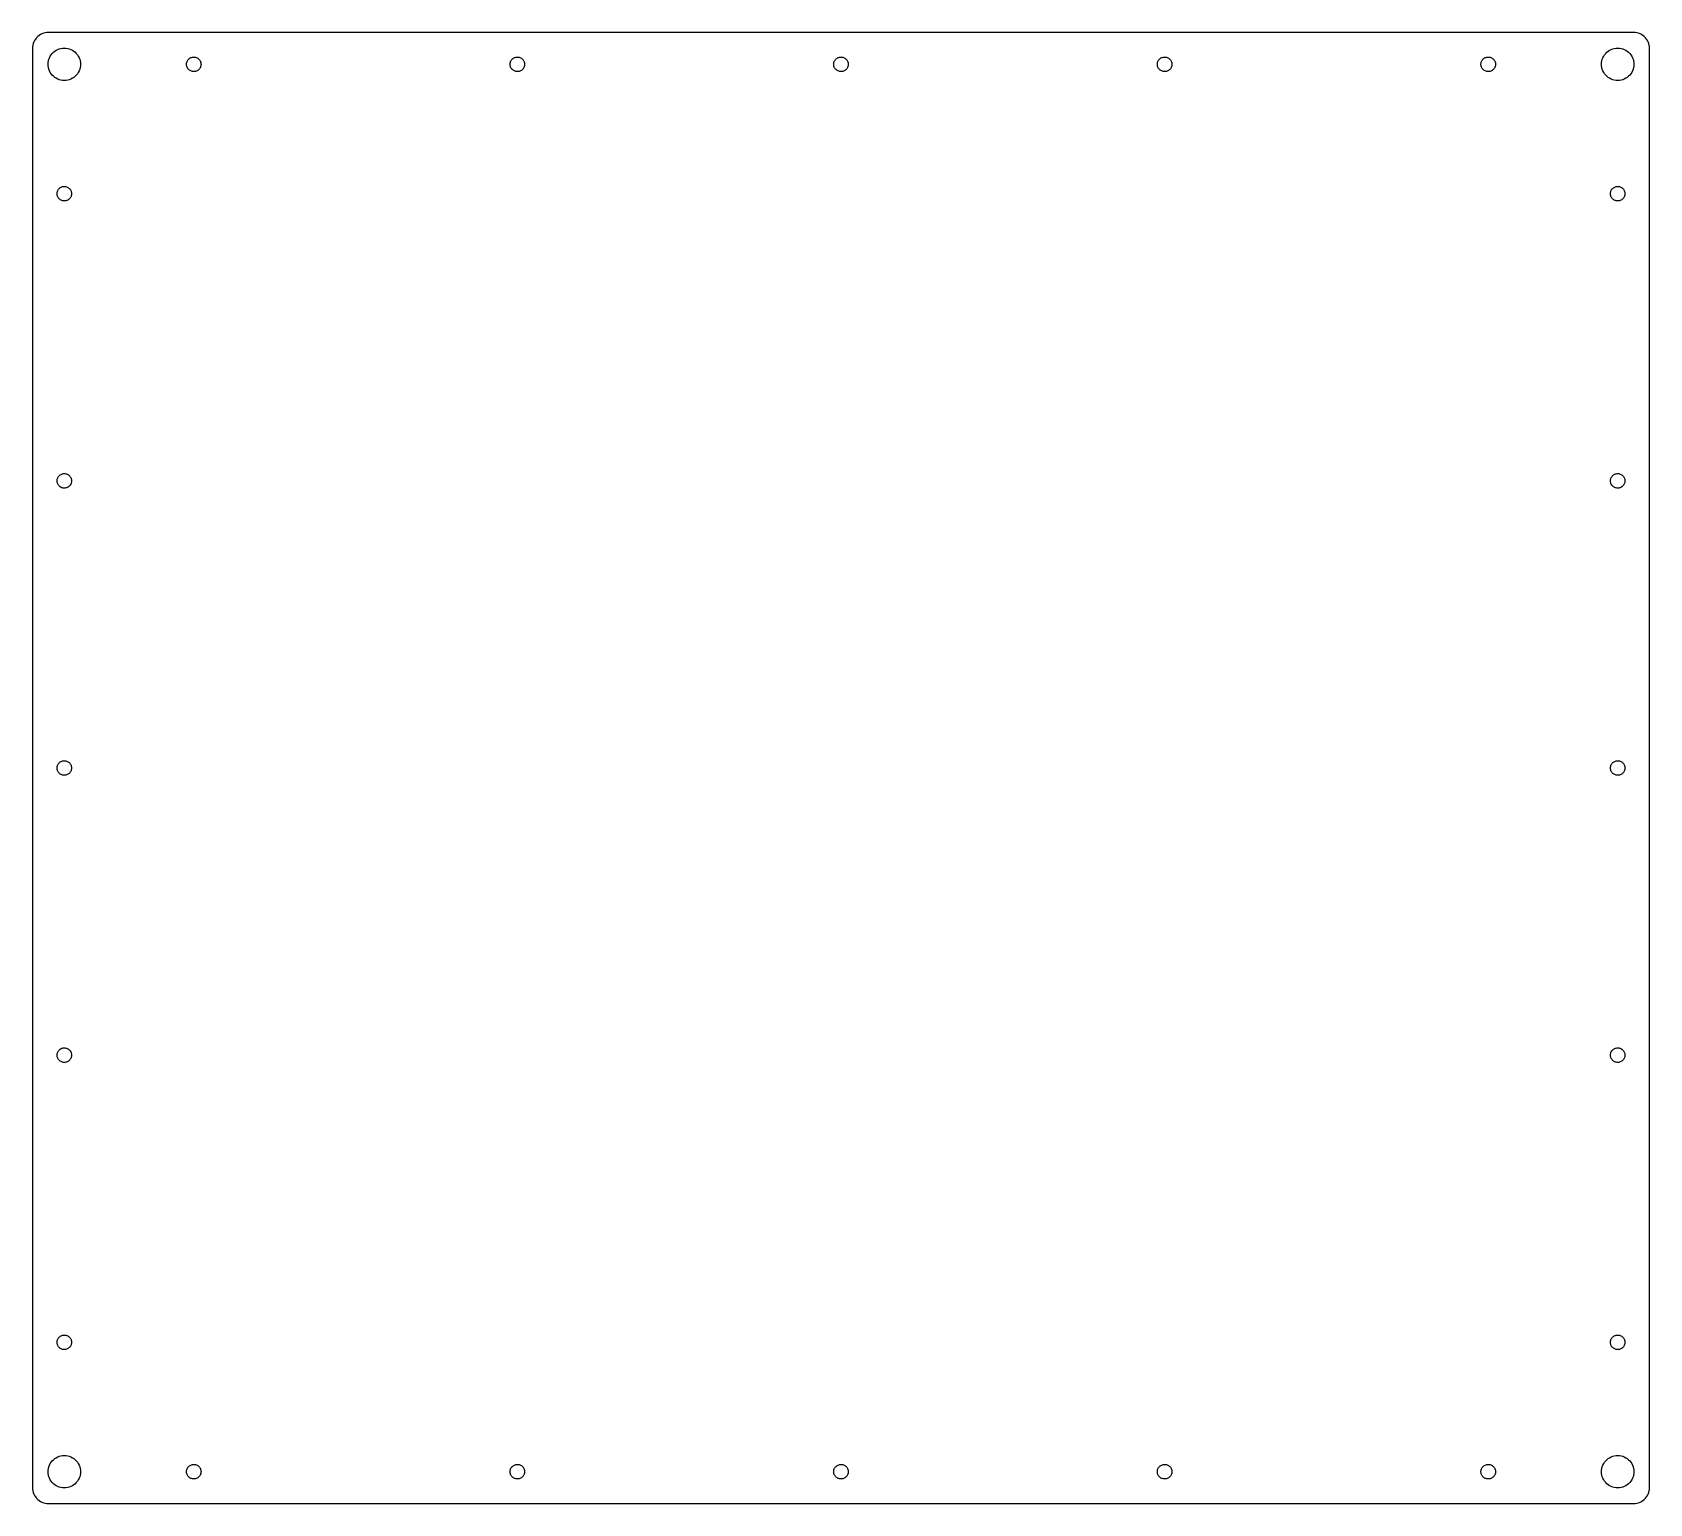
# Model space of a CAD drawing. Header units: metres. Extents: x -250 to 250, y -227 to 227.
import ezdxf

# ---------------------------------------------------------------- set-up
doc = ezdxf.new("R2010")
doc.units = ezdxf.units.M

msp = doc.modelspace()

# ---------------------------------------------------------------- linework, layer by layer
for p, q in [((-248.92, 225.314), (-249.205, 224.875)), ((-248.591, 225.721), (-248.92, 225.314)), ((-248.221, 226.091), (-248.591, 225.721)), ((-247.814, 226.42), (-248.221, 226.091)), ((-247.375, 226.705), (-247.814, 226.42)), ((-246.909, 226.943), (-247.375, 226.705)), ((-246.42, 227.13), (-246.909, 226.943)), ((-245.915, 227.266), (-246.42, 227.13)), ((-245.398, 227.348), (-245.915, 227.266)), ((-244.875, 227.375), (-245.398, 227.348)), ((244.875, 227.375), (-244.875, 227.375)), ((245.398, 227.348), (244.875, 227.375)), ((245.915, 227.266), (245.398, 227.348)), ((246.42, 227.13), (245.915, 227.266)), ((246.909, 226.943), (246.42, 227.13)), ((247.375, 226.705), (246.909, 226.943)), ((247.814, 226.42), (247.375, 226.705)), ((248.221, 226.091), (247.814, 226.42)), ((248.591, 225.721), (248.221, 226.091)), ((248.92, 225.314), (248.591, 225.721)), ((249.205, 224.875), (248.92, 225.314)), ((-249.848, 222.898), (-249.875, 222.375)), ((-249.875, 222.375), (-249.875, -222.375)), ((-249.766, 223.415), (-249.848, 222.898)), ((-249.63, 223.92), (-249.766, 223.415)), ((-249.443, 224.409), (-249.63, 223.92)), ((-249.205, 224.875), (-249.443, 224.409)), ((-244.568, 219.534), (-244.33, 220)), ((-244.33, 220), (-244.045, 220.439)), ((-244.045, 220.439), (-243.716, 220.846)), ((-243.716, 220.846), (-243.346, 221.216)), ((-243.346, 221.216), (-242.939, 221.545)), ((-242.939, 221.545), (-242.5, 221.83)), ((-242.5, 221.83), (-242.034, 222.068)), ((-242.034, 222.068), (-241.545, 222.255)), ((-241.545, 222.255), (-241.04, 222.391)), ((-241.04, 222.391), (-240.523, 222.473)), ((-240.523, 222.473), (-240, 222.5)), ((-240, 222.5), (-239.477, 222.473)), ((-239.477, 222.473), (-238.96, 222.391)), ((-238.96, 222.391), (-238.455, 222.255)), ((-238.455, 222.255), (-237.966, 222.068)), ((-237.966, 222.068), (-237.5, 221.83)), ((-237.5, 221.83), (-237.061, 221.545)), ((-237.061, 221.545), (-236.654, 221.216)), ((-236.654, 221.216), (-236.284, 220.846)), ((-236.284, 220.846), (-235.955, 220.439)), ((-235.955, 220.439), (-235.67, 220)), ((-235.67, 220), (-235.432, 219.534)), ((235.432, 219.534), (235.67, 220)), ((235.67, 220), (235.955, 220.439)), ((235.955, 220.439), (236.284, 220.846)), ((236.284, 220.846), (236.654, 221.216)), ((236.654, 221.216), (237.061, 221.545)), ((237.061, 221.545), (237.5, 221.83)), ((237.5, 221.83), (237.966, 222.068)), ((237.966, 222.068), (238.455, 222.255)), ((238.455, 222.255), (238.96, 222.391)), ((238.96, 222.391), (239.477, 222.473)), ((239.477, 222.473), (240, 222.5)), ((240, 222.5), (240.523, 222.473)), ((240.523, 222.473), (241.04, 222.391)), ((241.04, 222.391), (241.545, 222.255)), ((241.545, 222.255), (242.034, 222.068)), ((242.034, 222.068), (242.5, 221.83)), ((242.5, 221.83), (242.939, 221.545)), ((242.939, 221.545), (243.346, 221.216)), ((243.346, 221.216), (243.716, 220.846)), ((243.716, 220.846), (244.045, 220.439)), ((244.045, 220.439), (244.33, 220)), ((244.33, 220), (244.568, 219.534)), ((249.443, 224.409), (249.205, 224.875)), ((249.63, 223.92), (249.443, 224.409)), ((249.766, 223.415), (249.63, 223.92)), ((249.848, 222.898), (249.766, 223.415)), ((249.875, 222.375), (249.848, 222.898)), ((249.875, -222.375), (249.875, 222.375)), ((-245, 217.5), (-244.973, 218.023)), ((-244.973, 216.977), (-245, 217.5)), ((-244.973, 218.023), (-244.891, 218.54)), ((-244.891, 216.46), (-244.973, 216.977)), ((-244.891, 218.54), (-244.755, 219.045)), ((-244.755, 215.955), (-244.891, 216.46)), ((-244.755, 219.045), (-244.568, 219.534)), ((-244.568, 215.466), (-244.755, 215.955)), ((-244.33, 215), (-244.568, 215.466)), ((-244.045, 214.561), (-244.33, 215)), ((-235.67, 215), (-235.955, 214.561)), ((-235.432, 215.466), (-235.67, 215)), ((-235.432, 219.534), (-235.245, 219.045)), ((-235.245, 215.955), (-235.432, 215.466)), ((-235.245, 219.045), (-235.109, 218.54)), ((-235.109, 216.46), (-235.245, 215.955)), ((-235.109, 218.54), (-235.027, 218.023)), ((-235.027, 216.977), (-235.109, 216.46)), ((-235.027, 218.023), (-235, 217.5)), ((-235, 217.5), (-235.027, 216.977)), ((-202.247, 217.624), (-202.219, 217.87)), ((-202.247, 217.376), (-202.247, 217.624)), ((-202.219, 217.13), (-202.247, 217.376)), ((-202.219, 217.87), (-202.165, 218.112)), ((-202.165, 216.888), (-202.219, 217.13)), ((-202.165, 218.112), (-202.085, 218.347)), ((-202.085, 216.653), (-202.165, 216.888)), ((-202.085, 218.347), (-201.979, 218.571)), ((-201.979, 216.429), (-202.085, 216.653)), ((-201.979, 218.571), (-201.849, 218.782)), ((-201.849, 216.218), (-201.979, 216.429)), ((-201.849, 218.782), (-201.697, 218.978)), ((-201.697, 216.022), (-201.849, 216.218)), ((-201.697, 218.978), (-201.524, 219.155)), ((-201.524, 215.845), (-201.697, 216.022)), ((-201.524, 219.155), (-201.333, 219.313)), ((-201.333, 215.687), (-201.524, 215.845)), ((-201.333, 219.313), (-201.125, 219.449)), ((-201.125, 215.551), (-201.333, 215.687)), ((-201.125, 219.449), (-200.904, 219.56)), ((-200.904, 215.44), (-201.125, 215.551)), ((-200.904, 219.56), (-200.672, 219.647)), ((-200.672, 215.353), (-200.904, 215.44)), ((-200.672, 219.647), (-200.431, 219.708)), ((-200.431, 215.292), (-200.672, 215.353)), ((-200.431, 219.708), (-200.186, 219.742)), ((-200.186, 215.258), (-200.431, 215.292)), ((-200.186, 219.742), (-199.938, 219.749)), ((-199.938, 215.251), (-200.186, 215.258)), ((-199.938, 219.749), (-199.691, 219.729)), ((-199.691, 215.271), (-199.938, 215.251)), ((-199.691, 219.729), (-199.448, 219.681)), ((-199.448, 215.319), (-199.691, 215.271)), ((-199.448, 219.681), (-199.211, 219.607)), ((-199.211, 215.393), (-199.448, 215.319)), ((-199.211, 219.607), (-198.984, 219.508)), ((-198.984, 215.492), (-199.211, 215.393)), ((-198.984, 219.508), (-198.769, 219.384)), ((-198.769, 215.616), (-198.984, 215.492)), ((-198.769, 219.384), (-198.57, 219.237)), ((-198.57, 215.763), (-198.769, 215.616)), ((-198.57, 219.237), (-198.387, 219.069)), ((-198.387, 215.931), (-198.57, 215.763)), ((-198.387, 219.069), (-198.224, 218.882)), ((-198.224, 216.118), (-198.387, 215.931)), ((-198.224, 218.882), (-198.083, 218.678)), ((-198.083, 216.322), (-198.224, 216.118)), ((-198.083, 218.678), (-197.965, 218.46)), ((-197.965, 216.54), (-198.083, 216.322)), ((-197.965, 218.46), (-197.872, 218.231)), ((-197.872, 216.769), (-197.965, 216.54)), ((-197.872, 218.231), (-197.804, 217.992)), ((-197.804, 217.008), (-197.872, 216.769)), ((-197.804, 217.992), (-197.764, 217.748)), ((-197.764, 217.252), (-197.804, 217.008)), ((-197.764, 217.748), (-197.75, 217.5)), ((-197.75, 217.5), (-197.764, 217.252)), ((-102.247, 217.624), (-102.219, 217.87)), ((-102.247, 217.376), (-102.247, 217.624)), ((-102.219, 217.13), (-102.247, 217.376)), ((-102.219, 217.87), (-102.165, 218.112)), ((-102.165, 216.888), (-102.219, 217.13)), ((-102.165, 218.112), (-102.085, 218.347)), ((-102.085, 216.653), (-102.165, 216.888)), ((-102.085, 218.347), (-101.979, 218.571)), ((-101.979, 216.429), (-102.085, 216.653)), ((-101.979, 218.571), (-101.849, 218.782)), ((-101.849, 216.218), (-101.979, 216.429)), ((-101.849, 218.782), (-101.697, 218.978)), ((-101.697, 216.022), (-101.849, 216.218)), ((-101.697, 218.978), (-101.524, 219.155)), ((-101.524, 215.845), (-101.697, 216.022)), ((-101.524, 219.155), (-101.333, 219.313)), ((-101.333, 215.687), (-101.524, 215.845)), ((-101.333, 219.313), (-101.125, 219.449)), ((-101.125, 215.551), (-101.333, 215.687)), ((-101.125, 219.449), (-100.904, 219.56)), ((-100.904, 215.44), (-101.125, 215.551)), ((-100.904, 219.56), (-100.672, 219.647)), ((-100.672, 215.353), (-100.904, 215.44)), ((-100.672, 219.647), (-100.431, 219.708)), ((-100.431, 215.292), (-100.672, 215.353)), ((-100.431, 219.708), (-100.186, 219.742)), ((-100.186, 215.258), (-100.431, 215.292)), ((-100.186, 219.742), (-99.938, 219.749)), ((-99.938, 215.251), (-100.186, 215.258)), ((-99.938, 219.749), (-99.6909, 219.729)), ((-99.6909, 215.271), (-99.938, 215.251)), ((-99.6909, 219.729), (-99.4476, 219.681)), ((-99.4476, 215.319), (-99.6909, 215.271)), ((-99.4476, 219.681), (-99.2111, 219.607)), ((-99.2111, 215.393), (-99.4476, 215.319)), ((-99.2111, 219.607), (-98.984, 219.508)), ((-98.984, 215.492), (-99.2111, 215.393)), ((-98.984, 219.508), (-98.7694, 219.384)), ((-98.7694, 215.616), (-98.984, 215.492)), ((-98.7694, 219.384), (-98.5696, 219.237)), ((-98.5696, 215.763), (-98.7694, 215.616)), ((-98.5696, 219.237), (-98.3872, 219.069)), ((-98.3872, 215.931), (-98.5696, 215.763)), ((-98.3872, 219.069), (-98.2244, 218.882)), ((-98.2244, 216.118), (-98.3872, 215.931)), ((-98.2244, 218.882), (-98.0832, 218.678)), ((-98.0832, 216.322), (-98.2244, 216.118)), ((-98.0832, 218.678), (-97.9652, 218.46)), ((-97.9652, 216.54), (-98.0832, 216.322)), ((-97.9652, 218.46), (-97.8719, 218.231)), ((-97.8719, 216.769), (-97.9652, 216.54)), ((-97.8719, 218.231), (-97.8045, 217.992)), ((-97.8045, 217.008), (-97.8719, 216.769)), ((-97.8045, 217.992), (-97.7637, 217.748)), ((-97.7637, 217.252), (-97.8045, 217.008)), ((-97.7637, 217.748), (-97.75, 217.5)), ((-97.75, 217.5), (-97.7637, 217.252)), ((-2.24658, 217.624), (-2.2193, 217.87)), ((-2.24658, 217.376), (-2.24658, 217.624)), ((-2.2193, 217.13), (-2.24658, 217.376)), ((-2.2193, 217.87), (-2.1651, 218.112)), ((-2.1651, 216.888), (-2.2193, 217.13)), ((-2.1651, 218.112), (-2.08461, 218.347)), ((-2.08461, 216.653), (-2.1651, 216.888)), ((-2.08461, 218.347), (-1.97881, 218.571)), ((-1.97881, 216.429), (-2.08461, 216.653)), ((-1.97881, 218.571), (-1.849, 218.782)), ((-1.849, 216.218), (-1.97881, 216.429)), ((-1.849, 218.782), (-1.69673, 218.978)), ((-1.69673, 216.022), (-1.849, 216.218)), ((-1.69673, 218.978), (-1.52388, 219.155)), ((-1.52388, 215.845), (-1.69673, 216.022)), ((-1.52388, 219.155), (-1.33252, 219.313)), ((-1.33252, 215.687), (-1.52388, 215.845)), ((-1.33252, 219.313), (-1.125, 219.449)), ((-1.125, 215.551), (-1.33252, 215.687)), ((-1.125, 219.449), (-0.90381, 219.56)), ((-0.90381, 215.44), (-1.125, 215.551)), ((-0.90381, 219.56), (-0.67165, 219.647)), ((-0.67165, 215.353), (-0.90381, 215.44)), ((-0.67165, 219.647), (-0.43134, 219.708)), ((-0.43134, 215.292), (-0.67165, 215.353)), ((-0.43134, 219.708), (-0.18579, 219.742)), ((-0.18579, 215.258), (-0.43134, 215.292)), ((-0.18579, 219.742), (0.062, 219.749)), ((0.062, 215.251), (-0.18579, 215.258)), ((0.062, 219.749), (0.30904, 219.729)), ((0.30904, 215.271), (0.062, 215.251)), ((0.30904, 219.729), (0.55234, 219.681)), ((0.55234, 215.319), (0.30904, 215.271)), ((0.55234, 219.681), (0.78892, 219.607)), ((0.78892, 215.393), (0.55234, 215.319)), ((0.78892, 219.607), (1.01595, 219.508)), ((1.01595, 215.492), (0.78892, 215.393)), ((1.01595, 219.508), (1.23062, 219.384)), ((1.23062, 215.616), (1.01595, 215.492)), ((1.23062, 219.384), (1.43037, 219.237)), ((1.43037, 215.763), (1.23062, 215.616)), ((1.43037, 219.237), (1.61275, 219.069)), ((1.61275, 215.931), (1.43037, 215.763)), ((1.61275, 219.069), (1.77556, 218.882)), ((1.77556, 216.118), (1.61275, 215.931)), ((1.77556, 218.882), (1.91681, 218.678)), ((1.91681, 216.322), (1.77556, 216.118)), ((1.91681, 218.678), (2.03479, 218.46)), ((2.03479, 216.54), (1.91681, 216.322)), ((2.03479, 218.46), (2.12808, 218.231)), ((2.12808, 216.769), (2.03479, 216.54)), ((2.12808, 218.231), (2.19554, 217.992)), ((2.19554, 217.008), (2.12808, 216.769)), ((2.19554, 217.992), (2.23634, 217.748)), ((2.23634, 217.252), (2.19554, 217.008)), ((2.23634, 217.748), (2.25, 217.5)), ((2.25, 217.5), (2.23634, 217.252)), ((97.7534, 217.624), (97.7807, 217.87)), ((97.7534, 217.376), (97.7534, 217.624)), ((97.7807, 217.13), (97.7534, 217.376)), ((97.7807, 217.87), (97.8349, 218.112)), ((97.8349, 216.888), (97.7807, 217.13)), ((97.8349, 218.112), (97.9154, 218.347)), ((97.9154, 216.653), (97.8349, 216.888)), ((97.9154, 218.347), (98.0212, 218.571)), ((98.0212, 216.429), (97.9154, 216.653)), ((98.0212, 218.571), (98.151, 218.782)), ((98.151, 216.218), (98.0212, 216.429)), ((98.151, 218.782), (98.3033, 218.978)), ((98.3033, 216.022), (98.151, 216.218)), ((98.3033, 218.978), (98.4761, 219.155)), ((98.4761, 215.845), (98.3033, 216.022)), ((98.4761, 219.155), (98.6675, 219.313)), ((98.6675, 215.687), (98.4761, 215.845)), ((98.6675, 219.313), (98.875, 219.449)), ((98.875, 215.551), (98.6675, 215.687)), ((98.875, 219.449), (99.0962, 219.56)), ((99.0962, 215.44), (98.875, 215.551)), ((99.0962, 219.56), (99.3283, 219.647)), ((99.3283, 215.353), (99.0962, 215.44)), ((99.3283, 219.647), (99.5686, 219.708)), ((99.5686, 215.292), (99.3283, 215.353)), ((99.5686, 219.708), (99.8142, 219.742)), ((99.8142, 215.258), (99.5686, 215.292)), ((99.8142, 219.742), (100.062, 219.749)), ((100.062, 215.251), (99.8142, 215.258)), ((100.062, 219.749), (100.309, 219.729)), ((100.309, 215.271), (100.062, 215.251)), ((100.309, 219.729), (100.552, 219.681)), ((100.552, 215.319), (100.309, 215.271)), ((100.552, 219.681), (100.789, 219.607)), ((100.789, 215.393), (100.552, 215.319)), ((100.789, 219.607), (101.016, 219.508)), ((101.016, 215.492), (100.789, 215.393)), ((101.016, 219.508), (101.231, 219.384)), ((101.231, 215.616), (101.016, 215.492)), ((101.231, 219.384), (101.43, 219.237)), ((101.43, 215.763), (101.231, 215.616)), ((101.43, 219.237), (101.613, 219.069)), ((101.613, 215.931), (101.43, 215.763)), ((101.613, 219.069), (101.776, 218.882)), ((101.776, 216.118), (101.613, 215.931)), ((101.776, 218.882), (101.917, 218.678)), ((101.917, 216.322), (101.776, 216.118)), ((101.917, 218.678), (102.035, 218.46)), ((102.035, 216.54), (101.917, 216.322)), ((102.035, 218.46), (102.128, 218.231)), ((102.128, 216.769), (102.035, 216.54)), ((102.128, 218.231), (102.196, 217.992)), ((102.196, 217.008), (102.128, 216.769)), ((102.196, 217.992), (102.236, 217.748)), ((102.236, 217.252), (102.196, 217.008)), ((102.236, 217.748), (102.25, 217.5)), ((102.25, 217.5), (102.236, 217.252)), ((197.753, 217.624), (197.781, 217.87)), ((197.753, 217.376), (197.753, 217.624)), ((197.781, 217.13), (197.753, 217.376)), ((197.781, 217.87), (197.835, 218.112)), ((197.835, 216.888), (197.781, 217.13)), ((197.835, 218.112), (197.915, 218.347)), ((197.915, 216.653), (197.835, 216.888)), ((197.915, 218.347), (198.021, 218.571)), ((198.021, 216.429), (197.915, 216.653)), ((198.021, 218.571), (198.151, 218.782)), ((198.151, 216.218), (198.021, 216.429)), ((198.151, 218.782), (198.303, 218.978)), ((198.303, 216.022), (198.151, 216.218)), ((198.303, 218.978), (198.476, 219.155)), ((198.476, 215.845), (198.303, 216.022)), ((198.476, 219.155), (198.667, 219.313)), ((198.667, 215.687), (198.476, 215.845)), ((198.667, 219.313), (198.875, 219.449)), ((198.875, 215.551), (198.667, 215.687)), ((198.875, 219.449), (199.096, 219.56)), ((199.096, 215.44), (198.875, 215.551)), ((199.096, 219.56), (199.328, 219.647)), ((199.328, 215.353), (199.096, 215.44)), ((199.328, 219.647), (199.569, 219.708)), ((199.569, 215.292), (199.328, 215.353)), ((199.569, 219.708), (199.814, 219.742)), ((199.814, 215.258), (199.569, 215.292)), ((199.814, 219.742), (200.062, 219.749)), ((200.062, 215.251), (199.814, 215.258)), ((200.062, 219.749), (200.309, 219.729)), ((200.309, 215.271), (200.062, 215.251)), ((200.309, 219.729), (200.552, 219.681)), ((200.552, 215.319), (200.309, 215.271)), ((200.552, 219.681), (200.789, 219.607)), ((200.789, 215.393), (200.552, 215.319)), ((200.789, 219.607), (201.016, 219.508)), ((201.016, 215.492), (200.789, 215.393)), ((201.016, 219.508), (201.231, 219.384)), ((201.231, 215.616), (201.016, 215.492)), ((201.231, 219.384), (201.43, 219.237)), ((201.43, 215.763), (201.231, 215.616)), ((201.43, 219.237), (201.613, 219.069)), ((201.613, 215.931), (201.43, 215.763)), ((201.613, 219.069), (201.776, 218.882)), ((201.776, 216.118), (201.613, 215.931)), ((201.776, 218.882), (201.917, 218.678)), ((201.917, 216.322), (201.776, 216.118)), ((201.917, 218.678), (202.035, 218.46)), ((202.035, 216.54), (201.917, 216.322)), ((202.035, 218.46), (202.128, 218.231)), ((202.128, 216.769), (202.035, 216.54)), ((202.128, 218.231), (202.196, 217.992)), ((202.196, 217.008), (202.128, 216.769)), ((202.196, 217.992), (202.236, 217.748)), ((202.236, 217.252), (202.196, 217.008)), ((202.236, 217.748), (202.25, 217.5)), ((202.25, 217.5), (202.236, 217.252)), ((235, 217.5), (235.027, 218.023)), ((235.027, 216.977), (235, 217.5)), ((235.027, 218.023), (235.109, 218.54)), ((235.109, 216.46), (235.027, 216.977)), ((235.109, 218.54), (235.245, 219.045)), ((235.245, 215.955), (235.109, 216.46)), ((235.245, 219.045), (235.432, 219.534)), ((235.432, 215.466), (235.245, 215.955)), ((235.67, 215), (235.432, 215.466)), ((235.955, 214.561), (235.67, 215)), ((244.33, 215), (244.045, 214.561)), ((244.568, 215.466), (244.33, 215)), ((244.568, 219.534), (244.755, 219.045)), ((244.755, 215.955), (244.568, 215.466)), ((244.755, 219.045), (244.891, 218.54)), ((244.891, 216.46), (244.755, 215.955)), ((244.891, 218.54), (244.973, 218.023)), ((244.973, 216.977), (244.891, 216.46)), ((244.973, 218.023), (245, 217.5)), ((245, 217.5), (244.973, 216.977)), ((-243.716, 214.154), (-244.045, 214.561)), ((-243.346, 213.784), (-243.716, 214.154)), ((-242.939, 213.455), (-243.346, 213.784)), ((-242.5, 213.17), (-242.939, 213.455)), ((-242.034, 212.932), (-242.5, 213.17)), ((-241.545, 212.745), (-242.034, 212.932)), ((-241.04, 212.609), (-241.545, 212.745)), ((-240.523, 212.527), (-241.04, 212.609)), ((-240, 212.5), (-240.523, 212.527)), ((-239.477, 212.527), (-240, 212.5)), ((-238.96, 212.609), (-239.477, 212.527)), ((-238.455, 212.745), (-238.96, 212.609)), ((-237.966, 212.932), (-238.455, 212.745)), ((-237.5, 213.17), (-237.966, 212.932)), ((-237.061, 213.455), (-237.5, 213.17)), ((-236.654, 213.784), (-237.061, 213.455)), ((-236.284, 214.154), (-236.654, 213.784)), ((-235.955, 214.561), (-236.284, 214.154)), ((236.284, 214.154), (235.955, 214.561)), ((236.654, 213.784), (236.284, 214.154)), ((237.061, 213.455), (236.654, 213.784)), ((237.5, 213.17), (237.061, 213.455)), ((237.966, 212.932), (237.5, 213.17)), ((238.455, 212.745), (237.966, 212.932)), ((238.96, 212.609), (238.455, 212.745)), ((239.477, 212.527), (238.96, 212.609)), ((240, 212.5), (239.477, 212.527)), ((240.523, 212.527), (240, 212.5)), ((241.04, 212.609), (240.523, 212.527)), ((241.545, 212.745), (241.04, 212.609)), ((242.034, 212.932), (241.545, 212.745)), ((242.5, 213.17), (242.034, 212.932)), ((242.939, 213.455), (242.5, 213.17)), ((243.346, 213.784), (242.939, 213.455)), ((243.716, 214.154), (243.346, 213.784)), ((244.045, 214.561), (243.716, 214.154)), ((-242.25, 177.5), (-242.236, 177.748)), ((-242.236, 177.252), (-242.25, 177.5)), ((-242.236, 177.748), (-242.196, 177.992)), ((-242.196, 177.008), (-242.236, 177.252)), ((-242.196, 177.992), (-242.128, 178.231)), ((-242.128, 176.769), (-242.196, 177.008)), ((-242.128, 178.231), (-242.035, 178.46)), ((-242.035, 176.54), (-242.128, 176.769)), ((-242.035, 178.46), (-241.917, 178.678)), ((-241.917, 176.322), (-242.035, 176.54)), ((-241.917, 178.678), (-241.776, 178.882)), ((-241.776, 176.118), (-241.917, 176.322)), ((-241.776, 178.882), (-241.613, 179.069)), ((-241.613, 175.931), (-241.776, 176.118)), ((-241.613, 179.069), (-241.43, 179.237)), ((-241.43, 175.763), (-241.613, 175.931)), ((-241.43, 179.237), (-241.231, 179.384)), ((-241.231, 175.616), (-241.43, 175.763)), ((-241.231, 179.384), (-241.016, 179.508)), ((-241.016, 175.492), (-241.231, 175.616)), ((-241.016, 179.508), (-240.789, 179.607)), ((-240.789, 175.393), (-241.016, 175.492)), ((-240.789, 179.607), (-240.552, 179.681)), ((-240.552, 175.319), (-240.789, 175.393)), ((-240.552, 179.681), (-240.309, 179.729)), ((-240.309, 175.271), (-240.552, 175.319)), ((-240.309, 179.729), (-240.062, 179.749)), ((-240.062, 175.251), (-240.309, 175.271)), ((-240.062, 179.749), (-239.814, 179.742)), ((-239.814, 175.258), (-240.062, 175.251)), ((-239.814, 179.742), (-239.569, 179.708)), ((-239.569, 175.292), (-239.814, 175.258)), ((-239.569, 179.708), (-239.328, 179.647)), ((-239.328, 175.353), (-239.569, 175.292)), ((-239.328, 179.647), (-239.096, 179.56)), ((-239.096, 175.44), (-239.328, 175.353)), ((-239.096, 179.56), (-238.875, 179.449)), ((-238.875, 175.551), (-239.096, 175.44)), ((-238.875, 179.449), (-238.667, 179.313)), ((-238.667, 175.687), (-238.875, 175.551)), ((-238.667, 179.313), (-238.476, 179.155)), ((-238.476, 175.845), (-238.667, 175.687)), ((-238.476, 179.155), (-238.303, 178.978)), ((-238.303, 176.022), (-238.476, 175.845)), ((-238.303, 178.978), (-238.151, 178.782)), ((-238.151, 176.218), (-238.303, 176.022)), ((-238.151, 178.782), (-238.021, 178.571)), ((-238.021, 176.429), (-238.151, 176.218)), ((-238.021, 178.571), (-237.915, 178.347)), ((-237.915, 176.653), (-238.021, 176.429)), ((-237.915, 178.347), (-237.835, 178.112)), ((-237.835, 176.888), (-237.915, 176.653)), ((-237.835, 178.112), (-237.781, 177.87)), ((-237.781, 177.13), (-237.835, 176.888)), ((-237.781, 177.87), (-237.753, 177.624)), ((-237.753, 177.376), (-237.781, 177.13)), ((-237.753, 177.624), (-237.753, 177.376)), ((237.753, 177.624), (237.781, 177.87)), ((237.753, 177.376), (237.753, 177.624)), ((237.781, 177.13), (237.753, 177.376)), ((237.781, 177.87), (237.835, 178.112)), ((237.835, 176.888), (237.781, 177.13)), ((237.835, 178.112), (237.915, 178.347)), ((237.915, 176.653), (237.835, 176.888)), ((237.915, 178.347), (238.021, 178.571)), ((238.021, 176.429), (237.915, 176.653)), ((238.021, 178.571), (238.151, 178.782)), ((238.151, 176.218), (238.021, 176.429)), ((238.151, 178.782), (238.303, 178.978)), ((238.303, 176.022), (238.151, 176.218)), ((238.303, 178.978), (238.476, 179.155)), ((238.476, 175.845), (238.303, 176.022)), ((238.476, 179.155), (238.667, 179.313)), ((238.667, 175.687), (238.476, 175.845)), ((238.667, 179.313), (238.875, 179.449)), ((238.875, 175.551), (238.667, 175.687)), ((238.875, 179.449), (239.096, 179.56)), ((239.096, 175.44), (238.875, 175.551)), ((239.096, 179.56), (239.328, 179.647)), ((239.328, 175.353), (239.096, 175.44)), ((239.328, 179.647), (239.569, 179.708)), ((239.569, 175.292), (239.328, 175.353)), ((239.569, 179.708), (239.814, 179.742)), ((239.814, 175.258), (239.569, 175.292)), ((239.814, 179.742), (240.062, 179.749)), ((240.062, 175.251), (239.814, 175.258)), ((240.062, 179.749), (240.309, 179.729)), ((240.309, 175.271), (240.062, 175.251)), ((240.309, 179.729), (240.552, 179.681)), ((240.552, 175.319), (240.309, 175.271)), ((240.552, 179.681), (240.789, 179.607)), ((240.789, 175.393), (240.552, 175.319)), ((240.789, 179.607), (241.016, 179.508)), ((241.016, 175.492), (240.789, 175.393)), ((241.016, 179.508), (241.231, 179.384)), ((241.231, 175.616), (241.016, 175.492)), ((241.231, 179.384), (241.43, 179.237)), ((241.43, 175.763), (241.231, 175.616)), ((241.43, 179.237), (241.613, 179.069)), ((241.613, 175.931), (241.43, 175.763)), ((241.613, 179.069), (241.776, 178.882)), ((241.776, 176.118), (241.613, 175.931)), ((241.776, 178.882), (241.917, 178.678)), ((241.917, 176.322), (241.776, 176.118)), ((241.917, 178.678), (242.035, 178.46)), ((242.035, 176.54), (241.917, 176.322)), ((242.035, 178.46), (242.128, 178.231)), ((242.128, 176.769), (242.035, 176.54)), ((242.128, 178.231), (242.196, 177.992)), ((242.196, 177.008), (242.128, 176.769)), ((242.196, 177.992), (242.236, 177.748)), ((242.236, 177.252), (242.196, 177.008)), ((242.236, 177.748), (242.25, 177.5)), ((242.25, 177.5), (242.236, 177.252)), ((-241.917, 89.9283), (-241.776, 90.132)), ((-241.776, 90.132), (-241.613, 90.3189)), ((-241.613, 90.3189), (-241.43, 90.4868)), ((-241.43, 90.4868), (-241.231, 90.6336)), ((-241.231, 90.6336), (-241.016, 90.7576)), ((-241.016, 90.7576), (-240.789, 90.8571)), ((-240.789, 90.8571), (-240.552, 90.9312)), ((-240.552, 90.9312), (-240.309, 90.9787)), ((-240.309, 90.9787), (-240.062, 90.9991)), ((-240.062, 90.9991), (-239.814, 90.9923)), ((-239.814, 90.9923), (-239.569, 90.9583)), ((-239.569, 90.9583), (-239.328, 90.8974)), ((-239.328, 90.8974), (-239.096, 90.8105)), ((-239.096, 90.8105), (-238.875, 90.6985)), ((-238.875, 90.6985), (-238.667, 90.563)), ((-238.667, 90.563), (-238.476, 90.4054)), ((-238.476, 90.4054), (-238.303, 90.2277)), ((-238.303, 90.2277), (-238.151, 90.0321)), ((-238.151, 90.0321), (-238.021, 89.8209)), ((238.021, 89.8209), (238.151, 90.0321)), ((238.151, 90.0321), (238.303, 90.2277)), ((238.303, 90.2277), (238.476, 90.4054)), ((238.476, 90.4054), (238.667, 90.563)), ((238.667, 90.563), (238.875, 90.6985)), ((238.875, 90.6985), (239.096, 90.8105)), ((239.096, 90.8105), (239.328, 90.8974)), ((239.328, 90.8974), (239.569, 90.9583)), ((239.569, 90.9583), (239.814, 90.9923)), ((239.814, 90.9923), (240.062, 90.9991)), ((240.062, 90.9991), (240.309, 90.9787)), ((240.309, 90.9787), (240.552, 90.9312)), ((240.552, 90.9312), (240.789, 90.8571)), ((240.789, 90.8571), (241.016, 90.7576)), ((241.016, 90.7576), (241.231, 90.6336)), ((241.231, 90.6336), (241.43, 90.4868)), ((241.43, 90.4868), (241.613, 90.3189)), ((241.613, 90.3189), (241.776, 90.132)), ((241.776, 90.132), (241.917, 89.9283)), ((-242.25, 88.75), (-242.236, 88.9975)), ((-242.236, 88.5025), (-242.25, 88.75)), ((-242.236, 88.9975), (-242.196, 89.242)), ((-242.196, 88.258), (-242.236, 88.5025)), ((-242.196, 89.242), (-242.128, 89.4806)), ((-242.128, 88.0194), (-242.196, 88.258)), ((-242.128, 89.4806), (-242.035, 89.7102)), ((-242.035, 87.7897), (-242.128, 88.0194)), ((-242.035, 89.7102), (-241.917, 89.9283)), ((-241.917, 87.5717), (-242.035, 87.7897)), ((-241.776, 87.368), (-241.917, 87.5717)), ((-241.613, 87.1811), (-241.776, 87.368)), ((-241.43, 87.0132), (-241.613, 87.1811)), ((-241.231, 86.8664), (-241.43, 87.0132)), ((-241.016, 86.7424), (-241.231, 86.8664)), ((-240.789, 86.6429), (-241.016, 86.7424)), ((-240.552, 86.5688), (-240.789, 86.6429)), ((-240.309, 86.5213), (-240.552, 86.5688)), ((-240.062, 86.5009), (-240.309, 86.5213)), ((-239.814, 86.5077), (-240.062, 86.5009)), ((-239.569, 86.5417), (-239.814, 86.5077)), ((-239.328, 86.6026), (-239.569, 86.5417)), ((-239.096, 86.6895), (-239.328, 86.6026)), ((-238.875, 86.8014), (-239.096, 86.6895)), ((-238.667, 86.937), (-238.875, 86.8014)), ((-238.476, 87.0946), (-238.667, 86.937)), ((-238.303, 87.2723), (-238.476, 87.0946)), ((-238.151, 87.4679), (-238.303, 87.2723)), ((-238.021, 87.6791), (-238.151, 87.4679)), ((-238.021, 89.8209), (-237.915, 89.5967)), ((-237.915, 87.9033), (-238.021, 87.6791)), ((-237.915, 89.5967), (-237.835, 89.3622)), ((-237.835, 88.1378), (-237.915, 87.9033)), ((-237.835, 89.3622), (-237.781, 89.1203)), ((-237.781, 88.3797), (-237.835, 88.1378)), ((-237.781, 89.1203), (-237.753, 88.8739)), ((-237.753, 88.6261), (-237.781, 88.3797)), ((-237.753, 88.8739), (-237.753, 88.6261)), ((237.753, 88.8739), (237.781, 89.1203)), ((237.753, 88.6261), (237.753, 88.8739)), ((237.781, 88.3797), (237.753, 88.6261)), ((237.781, 89.1203), (237.835, 89.3622)), ((237.835, 88.1378), (237.781, 88.3797)), ((237.835, 89.3622), (237.915, 89.5967)), ((237.915, 87.9033), (237.835, 88.1378)), ((237.915, 89.5967), (238.021, 89.8209)), ((238.021, 87.6791), (237.915, 87.9033)), ((238.151, 87.4679), (238.021, 87.6791)), ((238.303, 87.2723), (238.151, 87.4679)), ((238.476, 87.0946), (238.303, 87.2723)), ((238.667, 86.937), (238.476, 87.0946)), ((238.875, 86.8014), (238.667, 86.937)), ((239.096, 86.6895), (238.875, 86.8014)), ((239.328, 86.6026), (239.096, 86.6895)), ((239.569, 86.5417), (239.328, 86.6026)), ((239.814, 86.5077), (239.569, 86.5417)), ((240.062, 86.5009), (239.814, 86.5077)), ((240.309, 86.5213), (240.062, 86.5009)), ((240.552, 86.5688), (240.309, 86.5213)), ((240.789, 86.6429), (240.552, 86.5688)), ((241.016, 86.7424), (240.789, 86.6429)), ((241.231, 86.8664), (241.016, 86.7424)), ((241.43, 87.0132), (241.231, 86.8664)), ((241.613, 87.1811), (241.43, 87.0132)), ((241.776, 87.368), (241.613, 87.1811)), ((241.917, 87.5717), (241.776, 87.368)), ((241.917, 89.9283), (242.035, 89.7102)), ((242.035, 87.7897), (241.917, 87.5717)), ((242.035, 89.7102), (242.128, 89.4806)), ((242.128, 88.0194), (242.035, 87.7897)), ((242.128, 89.4806), (242.196, 89.242)), ((242.196, 88.258), (242.128, 88.0194)), ((242.196, 89.242), (242.236, 88.9975)), ((242.236, 88.5025), (242.196, 88.258)), ((242.236, 88.9975), (242.25, 88.75)), ((242.25, 88.75), (242.236, 88.5025)), ((-242.25, 0), (-242.236, 0.24751)), ((-242.236, -0.24751), (-242.25, 0)), ((-242.236, 0.24751), (-242.196, 0.49202)), ((-242.196, 0.49202), (-242.128, 0.73056)), ((-242.128, 0.73056), (-242.035, 0.96024)), ((-242.035, 0.96024), (-241.917, 1.17825)), ((-241.917, 1.17825), (-241.776, 1.38197)), ((-241.776, 1.38197), (-241.613, 1.56891)), ((-241.613, 1.56891), (-241.43, 1.7368)), ((-241.43, 1.7368), (-241.231, 1.88362)), ((-241.231, 1.88362), (-241.016, 2.00757)), ((-241.016, 2.00757), (-240.789, 2.10715)), ((-240.789, 2.10715), (-240.552, 2.18114)), ((-240.552, 2.18114), (-240.309, 2.22867)), ((-240.309, 2.22867), (-240.062, 2.24915)), ((-240.062, 2.24915), (-239.814, 2.24231)), ((-239.814, 2.24231), (-239.569, 2.20825)), ((-239.569, 2.20825), (-239.328, 2.1474)), ((-239.328, 2.1474), (-239.096, 2.06049)), ((-239.096, 2.06049), (-238.875, 1.94855)), ((-238.875, 1.94855), (-238.667, 1.81296)), ((-238.667, 1.81296), (-238.476, 1.65536)), ((-238.476, 1.65536), (-238.303, 1.47769)), ((-238.303, 1.47769), (-238.151, 1.28206)), ((-238.151, 1.28206), (-238.021, 1.07088)), ((-238.021, 1.07088), (-237.915, 0.84669)), ((-237.915, 0.84669), (-237.835, 0.61223)), ((-237.835, 0.61223), (-237.781, 0.37033)), ((-237.781, 0.37033), (-237.753, 0.12395)), ((-237.753, 0.12395), (-237.753, -0.12395)), ((237.753, 0.12395), (237.781, 0.37033)), ((237.753, -0.12395), (237.753, 0.12395)), ((237.781, 0.37033), (237.835, 0.61223)), ((237.835, 0.61223), (237.915, 0.84669)), ((237.915, 0.84669), (238.021, 1.07088)), ((238.021, 1.07088), (238.151, 1.28206)), ((238.151, 1.28206), (238.303, 1.47769)), ((238.303, 1.47769), (238.476, 1.65536)), ((238.476, 1.65536), (238.667, 1.81296)), ((238.667, 1.81296), (238.875, 1.94855)), ((238.875, 1.94855), (239.096, 2.06049)), ((239.096, 2.06049), (239.328, 2.1474)), ((239.328, 2.1474), (239.569, 2.20825)), ((239.569, 2.20825), (239.814, 2.24231)), ((239.814, 2.24231), (240.062, 2.24915)), ((240.062, 2.24915), (240.309, 2.22867)), ((240.309, 2.22867), (240.552, 2.18114)), ((240.552, 2.18114), (240.789, 2.10715)), ((240.789, 2.10715), (241.016, 2.00757)), ((241.016, 2.00757), (241.231, 1.88362)), ((241.231, 1.88362), (241.43, 1.7368)), ((241.43, 1.7368), (241.613, 1.56891)), ((241.613, 1.56891), (241.776, 1.38197)), ((241.776, 1.38197), (241.917, 1.17825)), ((241.917, 1.17825), (242.035, 0.96024)), ((242.035, 0.96024), (242.128, 0.73056)), ((242.128, 0.73056), (242.196, 0.49202)), ((242.196, 0.49202), (242.236, 0.24751)), ((242.236, 0.24751), (242.25, 0)), ((242.25, 0), (242.236, -0.24751)), ((-242.196, -0.49202), (-242.236, -0.24751)), ((-242.128, -0.73056), (-242.196, -0.49202)), ((-242.035, -0.96024), (-242.128, -0.73056)), ((-241.917, -1.17825), (-242.035, -0.96024)), ((-241.776, -1.38197), (-241.917, -1.17825)), ((-241.613, -1.56891), (-241.776, -1.38197)), ((-241.43, -1.7368), (-241.613, -1.56891)), ((-241.231, -1.88362), (-241.43, -1.7368)), ((-241.016, -2.00757), (-241.231, -1.88362)), ((-240.789, -2.10715), (-241.016, -2.00757)), ((-240.552, -2.18114), (-240.789, -2.10715)), ((-240.309, -2.22867), (-240.552, -2.18114)), ((-240.062, -2.24915), (-240.309, -2.22867)), ((-239.814, -2.24231), (-240.062, -2.24915)), ((-239.569, -2.20825), (-239.814, -2.24231)), ((-239.328, -2.1474), (-239.569, -2.20825)), ((-239.096, -2.06049), (-239.328, -2.1474)), ((-238.875, -1.94855), (-239.096, -2.06049)), ((-238.667, -1.81296), (-238.875, -1.94855)), ((-238.476, -1.65536), (-238.667, -1.81296)), ((-238.303, -1.47769), (-238.476, -1.65536)), ((-238.151, -1.28206), (-238.303, -1.47769)), ((-238.021, -1.07088), (-238.151, -1.28206)), ((-237.915, -0.84669), (-238.021, -1.07088)), ((-237.835, -0.61223), (-237.915, -0.84669)), ((-237.781, -0.37033), (-237.835, -0.61223)), ((-237.753, -0.12395), (-237.781, -0.37033)), ((237.781, -0.37033), (237.753, -0.12395)), ((237.835, -0.61223), (237.781, -0.37033)), ((237.915, -0.84669), (237.835, -0.61223)), ((238.021, -1.07088), (237.915, -0.84669)), ((238.151, -1.28206), (238.021, -1.07088)), ((238.303, -1.47769), (238.151, -1.28206)), ((238.476, -1.65536), (238.303, -1.47769)), ((238.667, -1.81296), (238.476, -1.65536)), ((238.875, -1.94855), (238.667, -1.81296)), ((239.096, -2.06049), (238.875, -1.94855)), ((239.328, -2.1474), (239.096, -2.06049)), ((239.569, -2.20825), (239.328, -2.1474)), ((239.814, -2.24231), (239.569, -2.20825)), ((240.062, -2.24915), (239.814, -2.24231)), ((240.309, -2.22867), (240.062, -2.24915)), ((240.552, -2.18114), (240.309, -2.22867)), ((240.789, -2.10715), (240.552, -2.18114)), ((241.016, -2.00757), (240.789, -2.10715)), ((241.231, -1.88362), (241.016, -2.00757)), ((241.43, -1.7368), (241.231, -1.88362)), ((241.613, -1.56891), (241.43, -1.7368)), ((241.776, -1.38197), (241.613, -1.56891)), ((241.917, -1.17825), (241.776, -1.38197)), ((242.035, -0.96024), (241.917, -1.17825)), ((242.128, -0.73056), (242.035, -0.96024)), ((242.196, -0.49202), (242.128, -0.73056)), ((242.236, -0.24751), (242.196, -0.49202)), ((-242.25, -88.75), (-242.236, -88.5025)), ((-242.236, -88.9975), (-242.25, -88.75)), ((-242.236, -88.5025), (-242.196, -88.258)), ((-242.196, -89.242), (-242.236, -88.9975)), ((-242.196, -88.258), (-242.128, -88.0194)), ((-242.128, -89.4806), (-242.196, -89.242)), ((-242.128, -88.0194), (-242.035, -87.7897)), ((-242.035, -89.7102), (-242.128, -89.4806)), ((-242.035, -87.7897), (-241.917, -87.5717)), ((-241.917, -89.9283), (-242.035, -89.7102)), ((-241.917, -87.5717), (-241.776, -87.368)), ((-241.776, -90.132), (-241.917, -89.9283)), ((-241.776, -87.368), (-241.613, -87.1811)), ((-241.613, -87.1811), (-241.43, -87.0132)), ((-241.43, -87.0132), (-241.231, -86.8664)), ((-241.231, -86.8664), (-241.016, -86.7424)), ((-241.016, -86.7424), (-240.789, -86.6429)), ((-240.789, -86.6429), (-240.552, -86.5688)), ((-240.552, -86.5688), (-240.309, -86.5213)), ((-240.309, -86.5213), (-240.062, -86.5009)), ((-240.062, -86.5009), (-239.814, -86.5077)), ((-239.814, -86.5077), (-239.569, -86.5417)), ((-239.569, -86.5417), (-239.328, -86.6026)), ((-239.328, -86.6026), (-239.096, -86.6895)), ((-239.096, -86.6895), (-238.875, -86.8014)), ((-238.875, -86.8014), (-238.667, -86.937)), ((-238.667, -86.937), (-238.476, -87.0946)), ((-238.476, -87.0946), (-238.303, -87.2723)), ((-238.303, -87.2723), (-238.151, -87.4679)), ((-238.151, -87.4679), (-238.021, -87.6791)), ((-238.021, -89.8209), (-238.151, -90.0321)), ((-238.021, -87.6791), (-237.915, -87.9033)), ((-237.915, -89.5967), (-238.021, -89.8209)), ((-237.915, -87.9033), (-237.835, -88.1378)), ((-237.835, -89.3622), (-237.915, -89.5967)), ((-237.835, -88.1378), (-237.781, -88.3797)), ((-237.781, -89.1203), (-237.835, -89.3622)), ((-237.781, -88.3797), (-237.753, -88.6261)), ((-237.753, -88.8739), (-237.781, -89.1203)), ((-237.753, -88.6261), (-237.753, -88.8739)), ((237.753, -88.6261), (237.781, -88.3797)), ((237.753, -88.8739), (237.753, -88.6261)), ((237.781, -89.1203), (237.753, -88.8739)), ((237.781, -88.3797), (237.835, -88.1378)), ((237.835, -89.3622), (237.781, -89.1203)), ((237.835, -88.1378), (237.915, -87.9033)), ((237.915, -89.5967), (237.835, -89.3622)), ((237.915, -87.9033), (238.021, -87.6791)), ((238.021, -89.8209), (237.915, -89.5967)), ((238.021, -87.6791), (238.151, -87.4679)), ((238.151, -90.0321), (238.021, -89.8209)), ((238.151, -87.4679), (238.303, -87.2723)), ((238.303, -87.2723), (238.476, -87.0946)), ((238.476, -87.0946), (238.667, -86.937)), ((238.667, -86.937), (238.875, -86.8014)), ((238.875, -86.8014), (239.096, -86.6895)), ((239.096, -86.6895), (239.328, -86.6026)), ((239.328, -86.6026), (239.569, -86.5417)), ((239.569, -86.5417), (239.814, -86.5077)), ((239.814, -86.5077), (240.062, -86.5009)), ((240.062, -86.5009), (240.309, -86.5213)), ((240.309, -86.5213), (240.552, -86.5688)), ((240.552, -86.5688), (240.789, -86.6429)), ((240.789, -86.6429), (241.016, -86.7424)), ((241.016, -86.7424), (241.231, -86.8664)), ((241.231, -86.8664), (241.43, -87.0132)), ((241.43, -87.0132), (241.613, -87.1811)), ((241.613, -87.1811), (241.776, -87.368)), ((241.776, -87.368), (241.917, -87.5717)), ((241.917, -89.9283), (241.776, -90.132)), ((241.917, -87.5717), (242.035, -87.7897)), ((242.035, -89.7102), (241.917, -89.9283)), ((242.035, -87.7897), (242.128, -88.0194)), ((242.128, -89.4806), (242.035, -89.7102)), ((242.128, -88.0194), (242.196, -88.258)), ((242.196, -89.242), (242.128, -89.4806)), ((242.196, -88.258), (242.236, -88.5025)), ((242.236, -88.9975), (242.196, -89.242)), ((242.236, -88.5025), (242.25, -88.75)), ((242.25, -88.75), (242.236, -88.9975)), ((-241.613, -90.3189), (-241.776, -90.132)), ((-241.43, -90.4868), (-241.613, -90.3189)), ((-241.231, -90.6336), (-241.43, -90.4868)), ((-241.016, -90.7576), (-241.231, -90.6336)), ((-240.789, -90.8571), (-241.016, -90.7576)), ((-240.552, -90.9312), (-240.789, -90.8571)), ((-240.309, -90.9787), (-240.552, -90.9312)), ((-240.062, -90.9991), (-240.309, -90.9787)), ((-239.814, -90.9923), (-240.062, -90.9991)), ((-239.569, -90.9583), (-239.814, -90.9923)), ((-239.328, -90.8974), (-239.569, -90.9583)), ((-239.096, -90.8105), (-239.328, -90.8974)), ((-238.875, -90.6985), (-239.096, -90.8105)), ((-238.667, -90.563), (-238.875, -90.6985)), ((-238.476, -90.4054), (-238.667, -90.563)), ((-238.303, -90.2277), (-238.476, -90.4054)), ((-238.151, -90.0321), (-238.303, -90.2277)), ((238.303, -90.2277), (238.151, -90.0321)), ((238.476, -90.4054), (238.303, -90.2277)), ((238.667, -90.563), (238.476, -90.4054)), ((238.875, -90.6985), (238.667, -90.563)), ((239.096, -90.8105), (238.875, -90.6985)), ((239.328, -90.8974), (239.096, -90.8105)), ((239.569, -90.9583), (239.328, -90.8974)), ((239.814, -90.9923), (239.569, -90.9583)), ((240.062, -90.9991), (239.814, -90.9923)), ((240.309, -90.9787), (240.062, -90.9991)), ((240.552, -90.9312), (240.309, -90.9787)), ((240.789, -90.8571), (240.552, -90.9312)), ((241.016, -90.7576), (240.789, -90.8571)), ((241.231, -90.6336), (241.016, -90.7576)), ((241.43, -90.4868), (241.231, -90.6336)), ((241.613, -90.3189), (241.43, -90.4868)), ((241.776, -90.132), (241.613, -90.3189)), ((-242.25, -177.5), (-242.236, -177.252)), ((-242.236, -177.748), (-242.25, -177.5)), ((-242.236, -177.252), (-242.196, -177.008)), ((-242.196, -177.992), (-242.236, -177.748)), ((-242.196, -177.008), (-242.128, -176.769)), ((-242.128, -178.231), (-242.196, -177.992)), ((-242.128, -176.769), (-242.035, -176.54)), ((-242.035, -178.46), (-242.128, -178.231)), ((-242.035, -176.54), (-241.917, -176.322)), ((-241.917, -178.678), (-242.035, -178.46)), ((-241.917, -176.322), (-241.776, -176.118)), ((-241.776, -178.882), (-241.917, -178.678)), ((-241.776, -176.118), (-241.613, -175.931)), ((-241.613, -179.069), (-241.776, -178.882)), ((-241.613, -175.931), (-241.43, -175.763)), ((-241.43, -179.237), (-241.613, -179.069)), ((-241.43, -175.763), (-241.231, -175.616)), ((-241.231, -179.384), (-241.43, -179.237)), ((-241.231, -175.616), (-241.016, -175.492)), ((-241.016, -179.508), (-241.231, -179.384)), ((-241.016, -175.492), (-240.789, -175.393)), ((-240.789, -179.607), (-241.016, -179.508)), ((-240.789, -175.393), (-240.552, -175.319)), ((-240.552, -179.681), (-240.789, -179.607)), ((-240.552, -175.319), (-240.309, -175.271)), ((-240.309, -179.729), (-240.552, -179.681)), ((-240.309, -175.271), (-240.062, -175.251)), ((-240.062, -179.749), (-240.309, -179.729)), ((-240.062, -175.251), (-239.814, -175.258)), ((-239.814, -179.742), (-240.062, -179.749)), ((-239.814, -175.258), (-239.569, -175.292)), ((-239.569, -179.708), (-239.814, -179.742)), ((-239.569, -175.292), (-239.328, -175.353)), ((-239.328, -179.647), (-239.569, -179.708)), ((-239.328, -175.353), (-239.096, -175.44)), ((-239.096, -179.56), (-239.328, -179.647)), ((-239.096, -175.44), (-238.875, -175.551)), ((-238.875, -179.449), (-239.096, -179.56)), ((-238.875, -175.551), (-238.667, -175.687)), ((-238.667, -179.313), (-238.875, -179.449)), ((-238.667, -175.687), (-238.476, -175.845)), ((-238.476, -179.155), (-238.667, -179.313)), ((-238.476, -175.845), (-238.303, -176.022)), ((-238.303, -178.978), (-238.476, -179.155)), ((-238.303, -176.022), (-238.151, -176.218)), ((-238.151, -178.782), (-238.303, -178.978)), ((-238.151, -176.218), (-238.021, -176.429)), ((-238.021, -178.571), (-238.151, -178.782)), ((-238.021, -176.429), (-237.915, -176.653)), ((-237.915, -178.347), (-238.021, -178.571)), ((-237.915, -176.653), (-237.835, -176.888)), ((-237.835, -178.112), (-237.915, -178.347)), ((-237.835, -176.888), (-237.781, -177.13)), ((-237.781, -177.87), (-237.835, -178.112)), ((-237.781, -177.13), (-237.753, -177.376)), ((-237.753, -177.624), (-237.781, -177.87)), ((-237.753, -177.376), (-237.753, -177.624)), ((237.753, -177.376), (237.781, -177.13)), ((237.753, -177.624), (237.753, -177.376)), ((237.781, -177.87), (237.753, -177.624)), ((237.781, -177.13), (237.835, -176.888)), ((237.835, -178.112), (237.781, -177.87)), ((237.835, -176.888), (237.915, -176.653)), ((237.915, -178.347), (237.835, -178.112)), ((237.915, -176.653), (238.021, -176.429)), ((238.021, -178.571), (237.915, -178.347)), ((238.021, -176.429), (238.151, -176.218)), ((238.151, -178.782), (238.021, -178.571)), ((238.151, -176.218), (238.303, -176.022)), ((238.303, -178.978), (238.151, -178.782)), ((238.303, -176.022), (238.476, -175.845)), ((238.476, -179.155), (238.303, -178.978)), ((238.476, -175.845), (238.667, -175.687)), ((238.667, -179.313), (238.476, -179.155)), ((238.667, -175.687), (238.875, -175.551)), ((238.875, -179.449), (238.667, -179.313)), ((238.875, -175.551), (239.096, -175.44)), ((239.096, -179.56), (238.875, -179.449)), ((239.096, -175.44), (239.328, -175.353)), ((239.328, -179.647), (239.096, -179.56)), ((239.328, -175.353), (239.569, -175.292)), ((239.569, -179.708), (239.328, -179.647)), ((239.569, -175.292), (239.814, -175.258)), ((239.814, -179.742), (239.569, -179.708)), ((239.814, -175.258), (240.062, -175.251)), ((240.062, -179.749), (239.814, -179.742)), ((240.062, -175.251), (240.309, -175.271)), ((240.309, -179.729), (240.062, -179.749)), ((240.309, -175.271), (240.552, -175.319)), ((240.552, -179.681), (240.309, -179.729)), ((240.552, -175.319), (240.789, -175.393)), ((240.789, -179.607), (240.552, -179.681)), ((240.789, -175.393), (241.016, -175.492)), ((241.016, -179.508), (240.789, -179.607)), ((241.016, -175.492), (241.231, -175.616)), ((241.231, -179.384), (241.016, -179.508)), ((241.231, -175.616), (241.43, -175.763)), ((241.43, -179.237), (241.231, -179.384)), ((241.43, -175.763), (241.613, -175.931)), ((241.613, -179.069), (241.43, -179.237)), ((241.613, -175.931), (241.776, -176.118)), ((241.776, -178.882), (241.613, -179.069)), ((241.776, -176.118), (241.917, -176.322)), ((241.917, -178.678), (241.776, -178.882)), ((241.917, -176.322), (242.035, -176.54)), ((242.035, -178.46), (241.917, -178.678)), ((242.035, -176.54), (242.128, -176.769)), ((242.128, -178.231), (242.035, -178.46)), ((242.128, -176.769), (242.196, -177.008)), ((242.196, -177.992), (242.128, -178.231)), ((242.196, -177.008), (242.236, -177.252)), ((242.236, -177.748), (242.196, -177.992)), ((242.236, -177.252), (242.25, -177.5)), ((242.25, -177.5), (242.236, -177.748)), ((-244.33, -215), (-244.045, -214.561)), ((-244.045, -214.561), (-243.716, -214.154)), ((-243.716, -214.154), (-243.346, -213.784)), ((-243.346, -213.784), (-242.939, -213.455)), ((-242.939, -213.455), (-242.5, -213.17)), ((-242.5, -213.17), (-242.034, -212.932)), ((-242.034, -212.932), (-241.545, -212.745)), ((-241.545, -212.745), (-241.04, -212.609)), ((-241.04, -212.609), (-240.523, -212.527)), ((-240.523, -212.527), (-240, -212.5)), ((-240, -212.5), (-239.477, -212.527)), ((-239.477, -212.527), (-238.96, -212.609)), ((-238.96, -212.609), (-238.455, -212.745)), ((-238.455, -212.745), (-237.966, -212.932)), ((-237.966, -212.932), (-237.5, -213.17)), ((-237.5, -213.17), (-237.061, -213.455)), ((-237.061, -213.455), (-236.654, -213.784)), ((-236.654, -213.784), (-236.284, -214.154)), ((-236.284, -214.154), (-235.955, -214.561)), ((-235.955, -214.561), (-235.67, -215)), ((235.67, -215), (235.955, -214.561)), ((235.955, -214.561), (236.284, -214.154)), ((236.284, -214.154), (236.654, -213.784)), ((236.654, -213.784), (237.061, -213.455)), ((237.061, -213.455), (237.5, -213.17)), ((237.5, -213.17), (237.966, -212.932)), ((237.966, -212.932), (238.455, -212.745)), ((238.455, -212.745), (238.96, -212.609)), ((238.96, -212.609), (239.477, -212.527)), ((239.477, -212.527), (240, -212.5)), ((240, -212.5), (240.523, -212.527)), ((240.523, -212.527), (241.04, -212.609)), ((241.04, -212.609), (241.545, -212.745)), ((241.545, -212.745), (242.034, -212.932)), ((242.034, -212.932), (242.5, -213.17)), ((242.5, -213.17), (242.939, -213.455)), ((242.939, -213.455), (243.346, -213.784)), ((243.346, -213.784), (243.716, -214.154)), ((243.716, -214.154), (244.045, -214.561)), ((244.045, -214.561), (244.33, -215)), ((-245, -217.5), (-244.973, -216.977)), ((-244.973, -218.023), (-245, -217.5)), ((-244.973, -216.977), (-244.891, -216.46)), ((-244.891, -218.54), (-244.973, -218.023)), ((-244.891, -216.46), (-244.755, -215.955)), ((-244.755, -219.045), (-244.891, -218.54)), ((-244.755, -215.955), (-244.568, -215.466)), ((-244.568, -219.534), (-244.755, -219.045)), ((-244.568, -215.466), (-244.33, -215)), ((-244.33, -220), (-244.568, -219.534)), ((-235.67, -215), (-235.432, -215.466)), ((-235.432, -219.534), (-235.67, -220)), ((-235.432, -215.466), (-235.245, -215.955)), ((-235.245, -219.045), (-235.432, -219.534)), ((-235.245, -215.955), (-235.109, -216.46)), ((-235.109, -218.54), (-235.245, -219.045)), ((-235.109, -216.46), (-235.027, -216.977)), ((-235.027, -218.023), (-235.109, -218.54)), ((-235.027, -216.977), (-235, -217.5)), ((-235, -217.5), (-235.027, -218.023)), ((-202.247, -217.376), (-202.219, -217.13)), ((-202.247, -217.624), (-202.247, -217.376)), ((-202.219, -217.87), (-202.247, -217.624)), ((-202.219, -217.13), (-202.165, -216.888)), ((-202.165, -218.112), (-202.219, -217.87)), ((-202.165, -216.888), (-202.085, -216.653)), ((-202.085, -218.347), (-202.165, -218.112)), ((-202.085, -216.653), (-201.979, -216.429)), ((-201.979, -218.571), (-202.085, -218.347)), ((-201.979, -216.429), (-201.849, -216.218)), ((-201.849, -218.782), (-201.979, -218.571)), ((-201.849, -216.218), (-201.697, -216.022)), ((-201.697, -218.978), (-201.849, -218.782)), ((-201.697, -216.022), (-201.524, -215.845)), ((-201.524, -219.155), (-201.697, -218.978)), ((-201.524, -215.845), (-201.333, -215.687)), ((-201.333, -219.313), (-201.524, -219.155)), ((-201.333, -215.687), (-201.125, -215.551)), ((-201.125, -219.449), (-201.333, -219.313)), ((-201.125, -215.551), (-200.904, -215.44)), ((-200.904, -219.56), (-201.125, -219.449)), ((-200.904, -215.44), (-200.672, -215.353)), ((-200.672, -219.647), (-200.904, -219.56)), ((-200.672, -215.353), (-200.431, -215.292)), ((-200.431, -219.708), (-200.672, -219.647)), ((-200.431, -215.292), (-200.186, -215.258)), ((-200.186, -219.742), (-200.431, -219.708)), ((-200.186, -215.258), (-199.938, -215.251)), ((-199.938, -219.749), (-200.186, -219.742)), ((-199.938, -215.251), (-199.691, -215.271)), ((-199.691, -219.729), (-199.938, -219.749)), ((-199.691, -215.271), (-199.448, -215.319)), ((-199.448, -219.681), (-199.691, -219.729)), ((-199.448, -215.319), (-199.211, -215.393)), ((-199.211, -219.607), (-199.448, -219.681)), ((-199.211, -215.393), (-198.984, -215.492)), ((-198.984, -219.508), (-199.211, -219.607)), ((-198.984, -215.492), (-198.769, -215.616)), ((-198.769, -219.384), (-198.984, -219.508)), ((-198.769, -215.616), (-198.57, -215.763)), ((-198.57, -219.237), (-198.769, -219.384)), ((-198.57, -215.763), (-198.387, -215.931)), ((-198.387, -219.069), (-198.57, -219.237)), ((-198.387, -215.931), (-198.224, -216.118)), ((-198.224, -218.882), (-198.387, -219.069)), ((-198.224, -216.118), (-198.083, -216.322)), ((-198.083, -218.678), (-198.224, -218.882)), ((-198.083, -216.322), (-197.965, -216.54)), ((-197.965, -218.46), (-198.083, -218.678)), ((-197.965, -216.54), (-197.872, -216.769)), ((-197.872, -218.231), (-197.965, -218.46)), ((-197.872, -216.769), (-197.804, -217.008)), ((-197.804, -217.992), (-197.872, -218.231)), ((-197.804, -217.008), (-197.764, -217.252)), ((-197.764, -217.748), (-197.804, -217.992)), ((-197.764, -217.252), (-197.75, -217.5)), ((-197.75, -217.5), (-197.764, -217.748)), ((-102.247, -217.376), (-102.219, -217.13)), ((-102.247, -217.624), (-102.247, -217.376)), ((-102.219, -217.87), (-102.247, -217.624)), ((-102.219, -217.13), (-102.165, -216.888)), ((-102.165, -218.112), (-102.219, -217.87)), ((-102.165, -216.888), (-102.085, -216.653)), ((-102.085, -218.347), (-102.165, -218.112)), ((-102.085, -216.653), (-101.979, -216.429)), ((-101.979, -218.571), (-102.085, -218.347)), ((-101.979, -216.429), (-101.849, -216.218)), ((-101.849, -218.782), (-101.979, -218.571)), ((-101.849, -216.218), (-101.697, -216.022)), ((-101.697, -218.978), (-101.849, -218.782)), ((-101.697, -216.022), (-101.524, -215.845)), ((-101.524, -219.155), (-101.697, -218.978)), ((-101.524, -215.845), (-101.333, -215.687)), ((-101.333, -219.313), (-101.524, -219.155)), ((-101.333, -215.687), (-101.125, -215.551)), ((-101.125, -219.449), (-101.333, -219.313)), ((-101.125, -215.551), (-100.904, -215.44)), ((-100.904, -219.56), (-101.125, -219.449)), ((-100.904, -215.44), (-100.672, -215.353)), ((-100.672, -219.647), (-100.904, -219.56)), ((-100.672, -215.353), (-100.431, -215.292)), ((-100.431, -219.708), (-100.672, -219.647)), ((-100.431, -215.292), (-100.186, -215.258)), ((-100.186, -219.742), (-100.431, -219.708)), ((-100.186, -215.258), (-99.938, -215.251)), ((-99.938, -219.749), (-100.186, -219.742)), ((-99.938, -215.251), (-99.6909, -215.271)), ((-99.6909, -219.729), (-99.938, -219.749)), ((-99.6909, -215.271), (-99.4476, -215.319)), ((-99.4476, -219.681), (-99.6909, -219.729)), ((-99.4476, -215.319), (-99.2111, -215.393)), ((-99.2111, -219.607), (-99.4476, -219.681)), ((-99.2111, -215.393), (-98.984, -215.492)), ((-98.984, -219.508), (-99.2111, -219.607)), ((-98.984, -215.492), (-98.7694, -215.616)), ((-98.7694, -219.384), (-98.984, -219.508)), ((-98.7694, -215.616), (-98.5696, -215.763)), ((-98.5696, -219.237), (-98.7694, -219.384)), ((-98.5696, -215.763), (-98.3872, -215.931)), ((-98.3872, -219.069), (-98.5696, -219.237)), ((-98.3872, -215.931), (-98.2244, -216.118)), ((-98.2244, -218.882), (-98.3872, -219.069)), ((-98.2244, -216.118), (-98.0832, -216.322)), ((-98.0832, -218.678), (-98.2244, -218.882)), ((-98.0832, -216.322), (-97.9652, -216.54)), ((-97.9652, -218.46), (-98.0832, -218.678)), ((-97.9652, -216.54), (-97.8719, -216.769)), ((-97.8719, -218.231), (-97.9652, -218.46)), ((-97.8719, -216.769), (-97.8045, -217.008)), ((-97.8045, -217.992), (-97.8719, -218.231)), ((-97.8045, -217.008), (-97.7637, -217.252)), ((-97.7637, -217.748), (-97.8045, -217.992)), ((-97.7637, -217.252), (-97.75, -217.5)), ((-97.75, -217.5), (-97.7637, -217.748)), ((-2.24658, -217.376), (-2.2193, -217.13)), ((-2.24658, -217.624), (-2.24658, -217.376)), ((-2.2193, -217.87), (-2.24658, -217.624)), ((-2.2193, -217.13), (-2.1651, -216.888)), ((-2.1651, -218.112), (-2.2193, -217.87)), ((-2.1651, -216.888), (-2.08461, -216.653)), ((-2.08461, -218.347), (-2.1651, -218.112)), ((-2.08461, -216.653), (-1.97881, -216.429)), ((-1.97881, -218.571), (-2.08461, -218.347)), ((-1.97881, -216.429), (-1.849, -216.218)), ((-1.849, -218.782), (-1.97881, -218.571)), ((-1.849, -216.218), (-1.69673, -216.022)), ((-1.69673, -218.978), (-1.849, -218.782)), ((-1.69673, -216.022), (-1.52388, -215.845)), ((-1.52388, -219.155), (-1.69673, -218.978)), ((-1.52388, -215.845), (-1.33252, -215.687)), ((-1.33252, -219.313), (-1.52388, -219.155)), ((-1.33252, -215.687), (-1.125, -215.551)), ((-1.125, -219.449), (-1.33252, -219.313)), ((-1.125, -215.551), (-0.90381, -215.44)), ((-0.90381, -219.56), (-1.125, -219.449)), ((-0.90381, -215.44), (-0.67165, -215.353)), ((-0.67165, -219.647), (-0.90381, -219.56)), ((-0.67165, -215.353), (-0.43134, -215.292)), ((-0.43134, -219.708), (-0.67165, -219.647)), ((-0.43134, -215.292), (-0.18579, -215.258)), ((-0.18579, -219.742), (-0.43134, -219.708)), ((-0.18579, -215.258), (0.062, -215.251)), ((0.062, -219.749), (-0.18579, -219.742)), ((0.062, -215.251), (0.30904, -215.271)), ((0.30904, -219.729), (0.062, -219.749)), ((0.30904, -215.271), (0.55234, -215.319)), ((0.55234, -219.681), (0.30904, -219.729)), ((0.55234, -215.319), (0.78892, -215.393)), ((0.78892, -219.607), (0.55234, -219.681)), ((0.78892, -215.393), (1.01595, -215.492)), ((1.01595, -219.508), (0.78892, -219.607)), ((1.01595, -215.492), (1.23062, -215.616)), ((1.23062, -219.384), (1.01595, -219.508)), ((1.23062, -215.616), (1.43037, -215.763)), ((1.43037, -219.237), (1.23062, -219.384)), ((1.43037, -215.763), (1.61275, -215.931)), ((1.61275, -219.069), (1.43037, -219.237)), ((1.61275, -215.931), (1.77556, -216.118)), ((1.77556, -218.882), (1.61275, -219.069)), ((1.77556, -216.118), (1.91681, -216.322)), ((1.91681, -218.678), (1.77556, -218.882)), ((1.91681, -216.322), (2.03479, -216.54)), ((2.03479, -218.46), (1.91681, -218.678)), ((2.03479, -216.54), (2.12808, -216.769)), ((2.12808, -218.231), (2.03479, -218.46)), ((2.12808, -216.769), (2.19554, -217.008)), ((2.19554, -217.992), (2.12808, -218.231)), ((2.19554, -217.008), (2.23634, -217.252)), ((2.23634, -217.748), (2.19554, -217.992)), ((2.23634, -217.252), (2.25, -217.5)), ((2.25, -217.5), (2.23634, -217.748)), ((97.7534, -217.376), (97.7807, -217.13)), ((97.7534, -217.624), (97.7534, -217.376)), ((97.7807, -217.87), (97.7534, -217.624)), ((97.7807, -217.13), (97.8349, -216.888)), ((97.8349, -218.112), (97.7807, -217.87)), ((97.8349, -216.888), (97.9154, -216.653)), ((97.9154, -218.347), (97.8349, -218.112)), ((97.9154, -216.653), (98.0212, -216.429)), ((98.0212, -218.571), (97.9154, -218.347)), ((98.0212, -216.429), (98.151, -216.218)), ((98.151, -218.782), (98.0212, -218.571)), ((98.151, -216.218), (98.3033, -216.022)), ((98.3033, -218.978), (98.151, -218.782)), ((98.3033, -216.022), (98.4761, -215.845)), ((98.4761, -219.155), (98.3033, -218.978)), ((98.4761, -215.845), (98.6675, -215.687)), ((98.6675, -219.313), (98.4761, -219.155)), ((98.6675, -215.687), (98.875, -215.551)), ((98.875, -219.449), (98.6675, -219.313)), ((98.875, -215.551), (99.0962, -215.44)), ((99.0962, -219.56), (98.875, -219.449)), ((99.0962, -215.44), (99.3283, -215.353)), ((99.3283, -219.647), (99.0962, -219.56)), ((99.3283, -215.353), (99.5686, -215.292)), ((99.5686, -219.708), (99.3283, -219.647)), ((99.5686, -215.292), (99.8142, -215.258)), ((99.8142, -219.742), (99.5686, -219.708)), ((99.8142, -215.258), (100.062, -215.251)), ((100.062, -219.749), (99.8142, -219.742)), ((100.062, -215.251), (100.309, -215.271)), ((100.309, -219.729), (100.062, -219.749)), ((100.309, -215.271), (100.552, -215.319)), ((100.552, -219.681), (100.309, -219.729)), ((100.552, -215.319), (100.789, -215.393)), ((100.789, -219.607), (100.552, -219.681)), ((100.789, -215.393), (101.016, -215.492)), ((101.016, -219.508), (100.789, -219.607)), ((101.016, -215.492), (101.231, -215.616)), ((101.231, -219.384), (101.016, -219.508)), ((101.231, -215.616), (101.43, -215.763)), ((101.43, -219.237), (101.231, -219.384)), ((101.43, -215.763), (101.613, -215.931)), ((101.613, -219.069), (101.43, -219.237)), ((101.613, -215.931), (101.776, -216.118)), ((101.776, -218.882), (101.613, -219.069)), ((101.776, -216.118), (101.917, -216.322)), ((101.917, -218.678), (101.776, -218.882)), ((101.917, -216.322), (102.035, -216.54)), ((102.035, -218.46), (101.917, -218.678)), ((102.035, -216.54), (102.128, -216.769)), ((102.128, -218.231), (102.035, -218.46)), ((102.128, -216.769), (102.196, -217.008)), ((102.196, -217.992), (102.128, -218.231)), ((102.196, -217.008), (102.236, -217.252)), ((102.236, -217.748), (102.196, -217.992)), ((102.236, -217.252), (102.25, -217.5)), ((102.25, -217.5), (102.236, -217.748)), ((197.753, -217.376), (197.781, -217.13)), ((197.753, -217.624), (197.753, -217.376)), ((197.781, -217.87), (197.753, -217.624)), ((197.781, -217.13), (197.835, -216.888)), ((197.835, -218.112), (197.781, -217.87)), ((197.835, -216.888), (197.915, -216.653)), ((197.915, -218.347), (197.835, -218.112)), ((197.915, -216.653), (198.021, -216.429)), ((198.021, -218.571), (197.915, -218.347)), ((198.021, -216.429), (198.151, -216.218)), ((198.151, -218.782), (198.021, -218.571)), ((198.151, -216.218), (198.303, -216.022)), ((198.303, -218.978), (198.151, -218.782)), ((198.303, -216.022), (198.476, -215.845)), ((198.476, -219.155), (198.303, -218.978)), ((198.476, -215.845), (198.667, -215.687)), ((198.667, -219.313), (198.476, -219.155)), ((198.667, -215.687), (198.875, -215.551)), ((198.875, -219.449), (198.667, -219.313)), ((198.875, -215.551), (199.096, -215.44)), ((199.096, -219.56), (198.875, -219.449)), ((199.096, -215.44), (199.328, -215.353)), ((199.328, -219.647), (199.096, -219.56)), ((199.328, -215.353), (199.569, -215.292)), ((199.569, -219.708), (199.328, -219.647)), ((199.569, -215.292), (199.814, -215.258)), ((199.814, -219.742), (199.569, -219.708)), ((199.814, -215.258), (200.062, -215.251)), ((200.062, -219.749), (199.814, -219.742)), ((200.062, -215.251), (200.309, -215.271)), ((200.309, -219.729), (200.062, -219.749)), ((200.309, -215.271), (200.552, -215.319)), ((200.552, -219.681), (200.309, -219.729)), ((200.552, -215.319), (200.789, -215.393)), ((200.789, -219.607), (200.552, -219.681)), ((200.789, -215.393), (201.016, -215.492)), ((201.016, -219.508), (200.789, -219.607)), ((201.016, -215.492), (201.231, -215.616)), ((201.231, -219.384), (201.016, -219.508)), ((201.231, -215.616), (201.43, -215.763)), ((201.43, -219.237), (201.231, -219.384)), ((201.43, -215.763), (201.613, -215.931)), ((201.613, -219.069), (201.43, -219.237)), ((201.613, -215.931), (201.776, -216.118)), ((201.776, -218.882), (201.613, -219.069)), ((201.776, -216.118), (201.917, -216.322)), ((201.917, -218.678), (201.776, -218.882)), ((201.917, -216.322), (202.035, -216.54)), ((202.035, -218.46), (201.917, -218.678)), ((202.035, -216.54), (202.128, -216.769)), ((202.128, -218.231), (202.035, -218.46)), ((202.128, -216.769), (202.196, -217.008)), ((202.196, -217.992), (202.128, -218.231)), ((202.196, -217.008), (202.236, -217.252)), ((202.236, -217.748), (202.196, -217.992)), ((202.236, -217.252), (202.25, -217.5)), ((202.25, -217.5), (202.236, -217.748)), ((235, -217.5), (235.027, -216.977)), ((235.027, -218.023), (235, -217.5)), ((235.027, -216.977), (235.109, -216.46)), ((235.109, -218.54), (235.027, -218.023)), ((235.109, -216.46), (235.245, -215.955)), ((235.245, -219.045), (235.109, -218.54)), ((235.245, -215.955), (235.432, -215.466)), ((235.432, -219.534), (235.245, -219.045)), ((235.432, -215.466), (235.67, -215)), ((235.67, -220), (235.432, -219.534)), ((244.33, -215), (244.568, -215.466)), ((244.568, -219.534), (244.33, -220)), ((244.568, -215.466), (244.755, -215.955)), ((244.755, -219.045), (244.568, -219.534)), ((244.755, -215.955), (244.891, -216.46)), ((244.891, -218.54), (244.755, -219.045)), ((244.891, -216.46), (244.973, -216.977)), ((244.973, -218.023), (244.891, -218.54)), ((244.973, -216.977), (245, -217.5)), ((245, -217.5), (244.973, -218.023)), ((-249.875, -222.375), (-249.848, -222.898)), ((-249.848, -222.898), (-249.766, -223.415)), ((-249.766, -223.415), (-249.63, -223.92)), ((-249.63, -223.92), (-249.443, -224.409)), ((-249.443, -224.409), (-249.205, -224.875)), ((-249.205, -224.875), (-248.92, -225.314)), ((-244.045, -220.439), (-244.33, -220)), ((-243.716, -220.846), (-244.045, -220.439)), ((-243.346, -221.216), (-243.716, -220.846)), ((-242.939, -221.545), (-243.346, -221.216)), ((-242.5, -221.83), (-242.939, -221.545)), ((-242.034, -222.068), (-242.5, -221.83)), ((-241.545, -222.255), (-242.034, -222.068)), ((-241.04, -222.391), (-241.545, -222.255)), ((-240.523, -222.473), (-241.04, -222.391)), ((-240, -222.5), (-240.523, -222.473)), ((-239.477, -222.473), (-240, -222.5)), ((-238.96, -222.391), (-239.477, -222.473)), ((-238.455, -222.255), (-238.96, -222.391)), ((-237.966, -222.068), (-238.455, -222.255)), ((-237.5, -221.83), (-237.966, -222.068)), ((-237.061, -221.545), (-237.5, -221.83)), ((-236.654, -221.216), (-237.061, -221.545)), ((-236.284, -220.846), (-236.654, -221.216)), ((-235.955, -220.439), (-236.284, -220.846)), ((-235.67, -220), (-235.955, -220.439)), ((235.955, -220.439), (235.67, -220)), ((236.284, -220.846), (235.955, -220.439)), ((236.654, -221.216), (236.284, -220.846)), ((237.061, -221.545), (236.654, -221.216)), ((237.5, -221.83), (237.061, -221.545)), ((237.966, -222.068), (237.5, -221.83)), ((238.455, -222.255), (237.966, -222.068)), ((238.96, -222.391), (238.455, -222.255)), ((239.477, -222.473), (238.96, -222.391)), ((240, -222.5), (239.477, -222.473)), ((240.523, -222.473), (240, -222.5)), ((241.04, -222.391), (240.523, -222.473)), ((241.545, -222.255), (241.04, -222.391)), ((242.034, -222.068), (241.545, -222.255)), ((242.5, -221.83), (242.034, -222.068)), ((242.939, -221.545), (242.5, -221.83)), ((243.346, -221.216), (242.939, -221.545)), ((243.716, -220.846), (243.346, -221.216)), ((244.045, -220.439), (243.716, -220.846)), ((244.33, -220), (244.045, -220.439)), ((248.92, -225.314), (249.205, -224.875)), ((249.205, -224.875), (249.443, -224.409)), ((249.443, -224.409), (249.63, -223.92)), ((249.63, -223.92), (249.766, -223.415)), ((249.766, -223.415), (249.848, -222.898)), ((249.848, -222.898), (249.875, -222.375)), ((-248.92, -225.314), (-248.591, -225.721)), ((-248.591, -225.721), (-248.221, -226.091)), ((-248.221, -226.091), (-247.814, -226.42)), ((-247.814, -226.42), (-247.375, -226.705)), ((-247.375, -226.705), (-246.909, -226.943)), ((-246.909, -226.943), (-246.42, -227.13)), ((-246.42, -227.13), (-245.915, -227.266)), ((-245.915, -227.266), (-245.398, -227.348)), ((-245.398, -227.348), (-244.875, -227.375)), ((-244.875, -227.375), (244.875, -227.375)), ((244.875, -227.375), (245.398, -227.348)), ((245.398, -227.348), (245.915, -227.266)), ((245.915, -227.266), (246.42, -227.13)), ((246.42, -227.13), (246.909, -226.943)), ((246.909, -226.943), (247.375, -226.705)), ((247.375, -226.705), (247.814, -226.42)), ((247.814, -226.42), (248.221, -226.091)), ((248.221, -226.091), (248.591, -225.721)), ((248.591, -225.721), (248.92, -225.314))]:
    msp.add_line(p, q)

doc.saveas('drawing.dxf')
